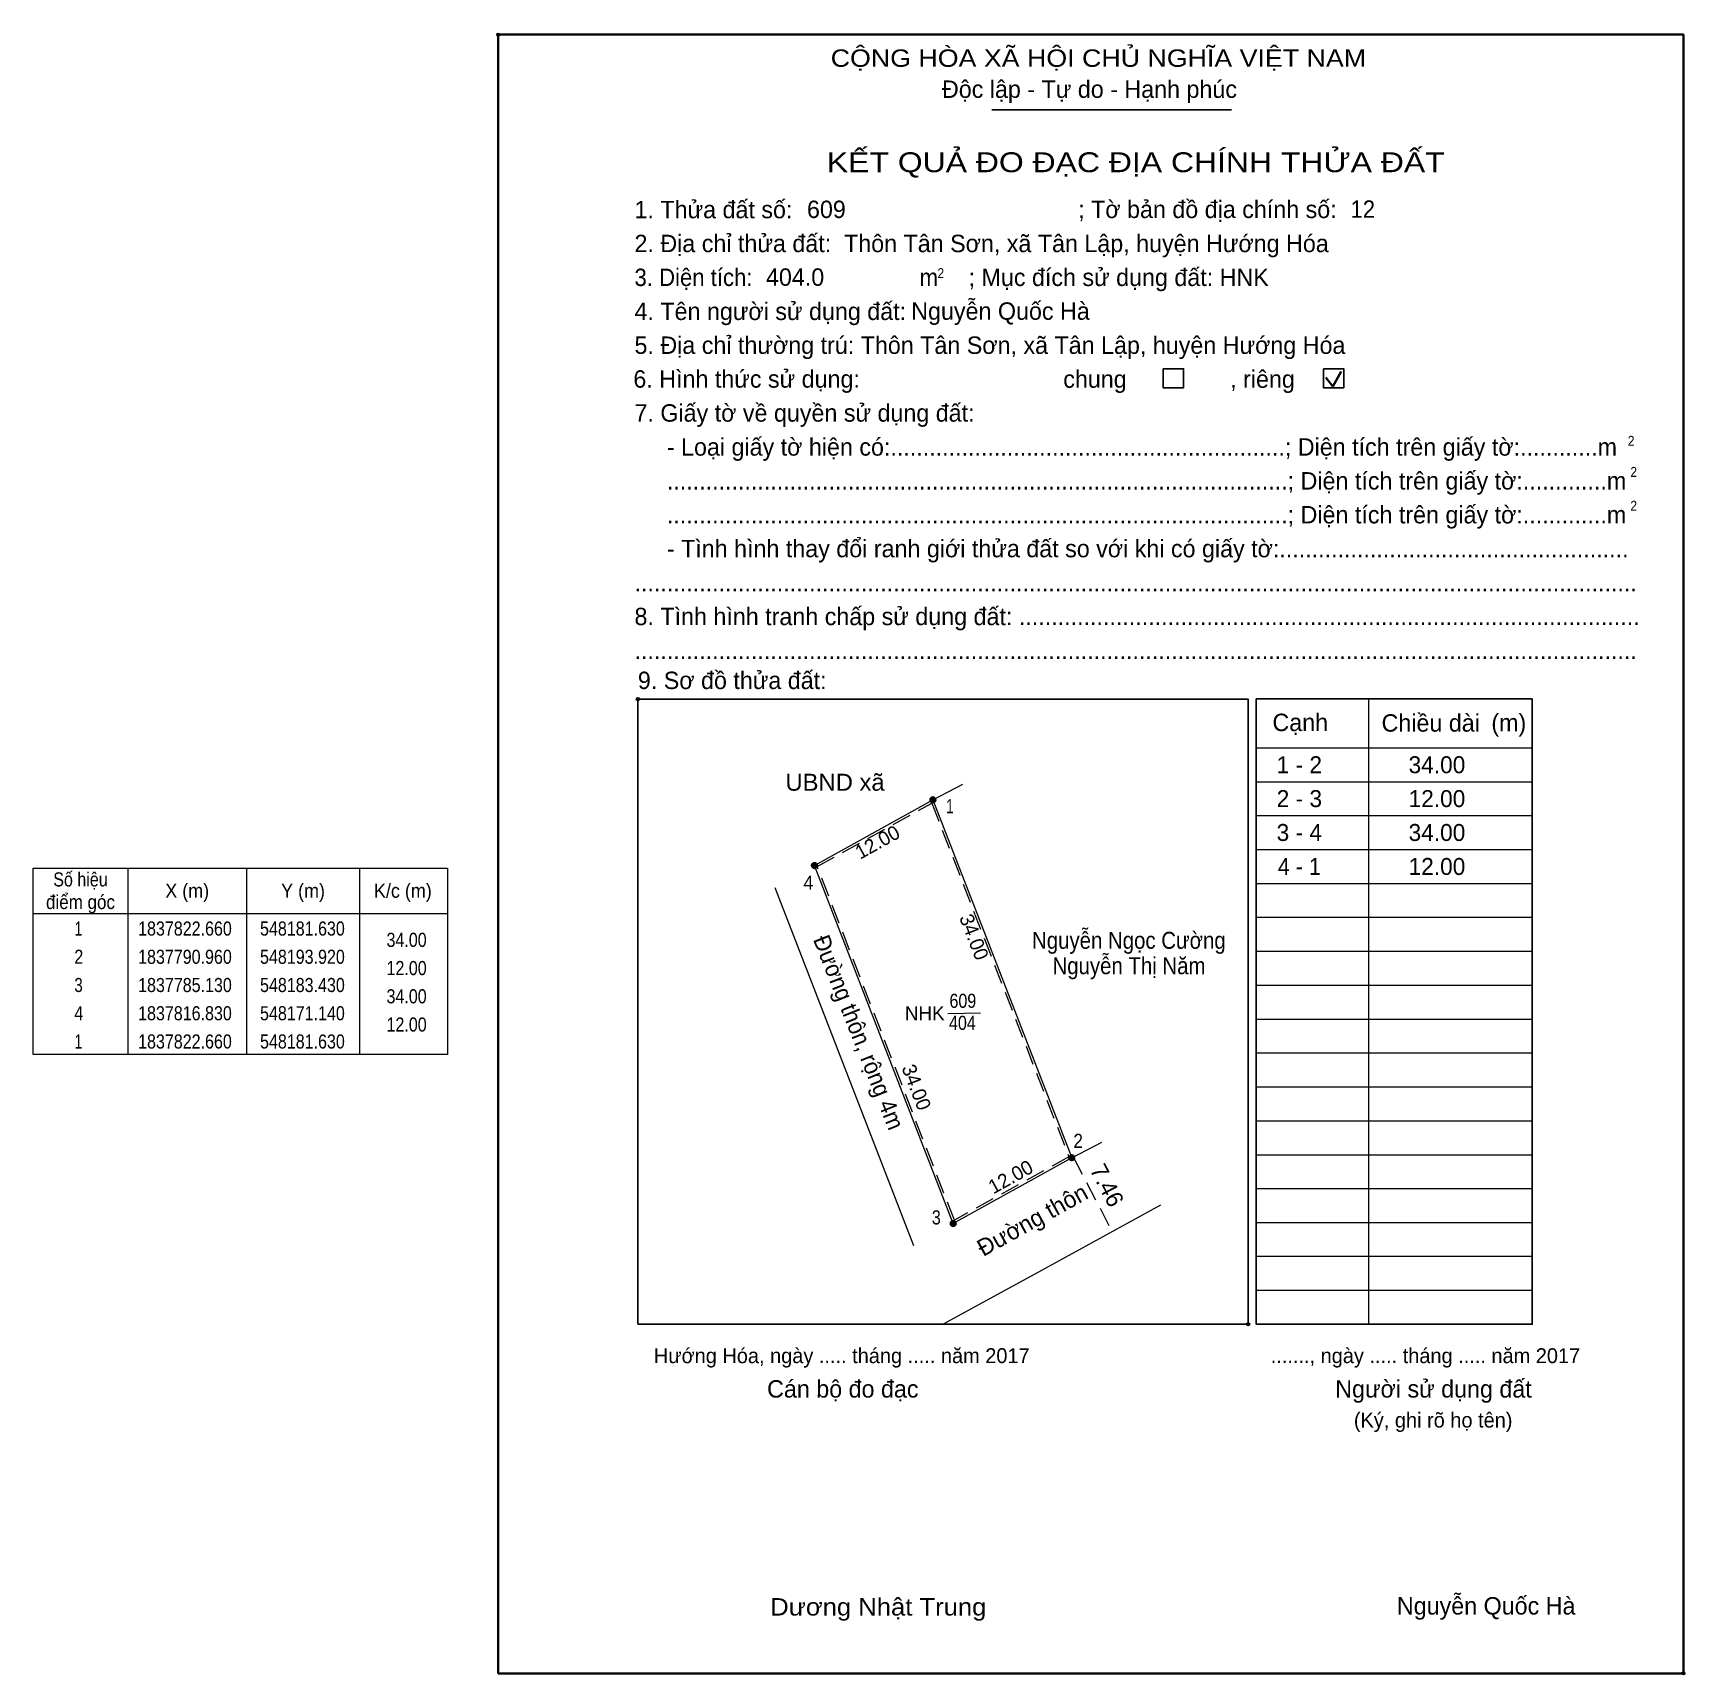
# Model space of a CAD drawing. Header units: metres. Extents: x 548102 to 548779, y 1837743 to 1837891.
# Drawn here: x 548102 to 548248.2, y 1837745.2 to 1837890.6 of the extents above; entities that cross this region are included whole.
import ezdxf
from ezdxf.enums import TextEntityAlignment as Align

# ---------------------------------------------------------------- set-up
doc = ezdxf.new("R2010")
doc.units = ezdxf.units.M
doc.header["$LTSCALE"] = 0.57
doc.header["$PDMODE"] = 32
doc.header["$PDSIZE"] = 0.285
doc.linetypes.add('MEDIUM_DASHED', pattern=[4.5, 3, -1.5])
for name, color, linetype, lineweight in [('1', 7, 'Continuous', 13), ('10', 7, 'Continuous', 13), ('11', 7, 'Continuous', 25), ('2', 7, 'Continuous', 35), ('27', 7, 'Continuous', 13), ('50', 7, 'Continuous', 25), ('63', 7, 'Continuous', 13)]:
    doc.layers.add(name, color=color, linetype=linetype, lineweight=lineweight)
for name, color, linetype in [('13', 7, 'Continuous'), ('36', 7, 'Continuous'), ('48', 7, 'Continuous'), ('52', 7, 'Continuous'), ('6', 7, 'Continuous'), ('9', 7, 'Continuous')]:
    doc.layers.add(name, color=color, linetype=linetype)

msp = doc.modelspace()

# ---------------------------------------------------------------- texts
at = {"layer": '1'}
for s, height, width, p in [('CỘNG HÒA XÃ HỘI CHỦ NGHĨA VIỆT NAM', 1.541, 1.15, (548172.58, 1837887.56)), ('3. Diện tích:', 1.541, 0.95, (548155.21, 1837868.15)), ('m', 1.541, 0.95, (548180.45, 1837868.15)), ('2', 0.8806, 0.9, (548182.03, 1837868.85)), ('2', 0.8806, 0.9, (548243.15, 1837854)), ('2', 0.8806, 0.9, (548243.38, 1837851.25)), ('2', 0.8806, 0.9, (548243.38, 1837848.25)), ('Dương Nhật Trung', 1.541, 1.1, (548167.23, 1837750.42))]:
    msp.add_text(s, height=height, dxfattribs=dict(at, width=width)).set_placement(p)
for s, height, p in [('Độc lập - Tự do - Hạnh phúc', 1.541, (548182.43, 1837884.81)), ('1. Thửa đất số:', 1.541, (548155.21, 1837874.15)), ('; Tờ bản đồ địa chính số:', 1.541, (548194.49, 1837874.17)), ('2. Địa chỉ thửa đất:', 1.541, (548155.21, 1837871.15)), ('; Mục đích sử dụng đất: HNK', 1.541, (548184.79, 1837868.15)), ('4. Tên người sử dụng đất:', 1.541, (548155.21, 1837865.14)), ('5. Địa chỉ thường trú: Thôn Tân Sơn, xã Tân Lập, huyện Hướng Hóa', 1.541, (548155.21, 1837862.14)), ('chung                , riêng', 1.541, (548193.17, 1837859.14)), ('7. Giấy tờ về quyền sử dụng đất:', 1.541, (548155.21, 1837856.14)), ('     - Loại giấy tờ hiện có:.............................................................; Diện tích trên giấy tờ:............m', 1.541, (548155.21, 1837853.13)), ('     ................................................................................................; Diện tích trên giấy tờ:.............m', 1.541, (548155.21, 1837850.13)), ('     ................................................................................................; Diện tích trên giấy tờ:.............m', 1.541, (548155.21, 1837847.13)), ('     - Tình hình thay đổi ranh giới thửa đất so với khi có giấy tờ:......................................................', 1.541, (548155.21, 1837844.13)), ('...........................................................................................................................................................', 1.541, (548155.21, 1837841.12)), ('8. Tình hình tranh chấp sử dụng đất: ................................................................................................', 1.541, (548155.21, 1837838.12)), ('...........................................................................................................................................................', 1.541, (548155.21, 1837835.12)), ('9. Sơ đồ thửa đất:', 1.541, (548155.51, 1837832.46)), ('Cạnh', 1.541, (548211.69, 1837828.74)), ('Chiều dài', 1.541, (548221.35, 1837828.69)), ('(m)', 1.541, (548231.07, 1837828.71)), ('Hướng Hóa, ngày ..... tháng ..... năm 2017', 1.321, (548156.92, 1837772.77)), ('......., ngày ..... tháng ..... năm 2017', 1.321, (548211.54, 1837772.77)), ('Cán bộ đo đạc', 1.541, (548166.95, 1837769.72)), ('Người sử dụng đất', 1.541, (548217.25, 1837769.72)), ('(Ký, ghi rõ họ tên)', 1.321, (548218.9, 1837767.07))]:
    msp.add_text(s, height=height, dxfattribs=at).set_placement(p)
for s, height, width, p in [('KẾT QUẢ ĐO ĐẠC ĐỊA CHÍNH THỬA ĐẤT', 1.761, 1.2, (548199.59, 1837878.23)), ('609', 1.25, 0.85, (548184.28, 1837804.23)), ('404', 1.25, 0.85, (548184.24, 1837802.28))]:
    msp.add_text(s, height=height, dxfattribs=dict(at, width=width)).set_placement(p, align=Align.CENTER)
msp.add_text('NHK', height=1.25, dxfattribs=at).set_placement((548180.905, 1837803.13), align=Align.CENTER)
at = {"layer": '10'}
for s, rotation, p in [('7.46', 297.547, (548195.48, 1837789.9)), ('Đường thôn', 29.064, (548186.08, 1837782.17))]:
    msp.add_text(s, height=1.5, rotation=rotation, dxfattribs=at).set_placement(p)
at = {"layer": '13', "width": 0.95}
msp.add_text('Đường thôn, rộng 4m', height=1.5, rotation=291.639, dxfattribs=at).set_placement((548174.3727, 1837801.7866), align=Align.CENTER)
at = {"layer": '36'}
for s, height, width, p in [('UBND xã', 1.501, 1.05, (548172.965, 1837823.46)), ('Nguyễn Ngọc Cường', 1.5, 0.9, (548198.98, 1837809.46)), ('Nguyễn Thị Năm', 1.5, 0.9, (548198.99, 1837807.21))]:
    msp.add_text(s, height=height, dxfattribs=dict(at, width=width)).set_placement(p, align=Align.CENTER)
at = {"layer": '48'}
msp.add_text('6. Hình thức sử dụng:', height=1.541, dxfattribs=at).set_placement((548155.11, 1837859.15))
at = {"layer": '52'}
for s, p in [('1 - 2', (548214.07, 1837825.01)), ('34.00', (548226.255, 1837825.01)), ('2 - 3', (548214.075, 1837822.01)), ('12.00', (548226.255, 1837822.01)), ('3 - 4', (548214.07, 1837819.01)), ('34.00', (548226.255, 1837819.01)), ('12.00', (548226.255, 1837816))]:
    msp.add_text(s, height=1.501, dxfattribs=at).set_placement(p, align=Align.CENTER)
at = {"layer": '52', "width": 0.95}
msp.add_text('4 - 1', height=1.501, dxfattribs=at).set_placement((548214.07, 1837816), align=Align.CENTER)
at = {"layer": '6'}
for s, p in [('609', (548170.48, 1837874.17)), ('Thôn Tân Sơn, xã Tân Lập, huyện Hướng Hóa', (548173.76, 1837871.15)), ('404.0', (548166.85, 1837868.17)), ('Nguyễn Quốc Hà', (548179.71, 1837865.16)), ('Nguyễn Quốc Hà', (548222.71, 1837750.51))]:
    msp.add_text(s, height=1.541, dxfattribs=at).set_placement(p)
at = {"layer": '6', "width": 0.95}
msp.add_text('12', height=1.541, dxfattribs=at).set_placement((548218.6, 1837874.19))
at = {"layer": '63'}
for s, rotation, p in [('12.00', 29.064, (548177.0214, 1837818.3612)), ('34.00', 291.191, (548184.694, 1837810.2809)), ('34.00', 291.191, (548179.594, 1837796.9809)), ('12.00', 29.064, (548188.8114, 1837788.7212))]:
    msp.add_text(s, height=1.25, rotation=rotation, dxfattribs=at).set_placement(p, align=Align.CENTER)
for s, width, p in [('Số hiệu', 0.85, (548106.16, 1837814.98)), ('X (m)', 0.95, (548115.61, 1837813.98)), ('Y (m)', 0.95, (548125.865, 1837813.98)), ('K/c (m)', 0.95, (548134.705, 1837813.98)), ('điểm góc', 0.9, (548106.16, 1837812.98)), (' 1', 0.75, (548105.81, 1837810.63)), ('1837822.660', 0.85, (548115.41, 1837810.63)), ('548181.630', 0.85, (548125.81, 1837810.63)), (' 2', 0.85, (548105.815, 1837808.13)), ('1837790.960', 0.85, (548115.41, 1837808.13)), ('548193.920', 0.85, (548125.81, 1837808.13)), (' 3', 0.8, (548105.805, 1837805.63)), ('1837785.130', 0.85, (548115.41, 1837805.63)), ('548183.430', 0.85, (548125.81, 1837805.63)), (' 4', 0.85, (548105.81, 1837803.13)), ('1837816.830', 0.85, (548115.41, 1837803.13)), ('548171.140', 0.85, (548125.81, 1837803.13)), (' 1', 0.75, (548105.81, 1837800.63)), ('1837822.660', 0.85, (548115.41, 1837800.63)), ('548181.630', 0.85, (548125.81, 1837800.63))]:
    msp.add_text(s, height=1.25, dxfattribs=dict(at, width=width)).set_placement(p, align=Align.CENTER)
at = {"layer": '63', "width": 0.85}
for s, p in [('34.00', (548136.81, 1837809.63)), ('12.00', (548136.81, 1837807.13)), ('34.00', (548136.81, 1837804.63)), ('12.00', (548136.81, 1837802.13))]:
    msp.add_text(s, height=1.25, dxfattribs=at).set_placement(p, align=Align.RIGHT)
at = {"layer": '9'}
for s, width, p in [('1', 0.75, (548183.135, 1837821.47)), ('4', 0.95, (548170.605, 1837814.7)), ('2', 0.9, (548194.49, 1837791.83)), ('3', 0.85, (548181.93, 1837785.05))]:
    msp.add_text(s, height=1.251, dxfattribs=dict(at, width=width)).set_placement(p, align=Align.CENTER)

# ---------------------------------------------------------------- hatches: boundary and pattern name
at = {"layer": '11'}
for points in [[(548181.8802, 1837822.66, 1), (548181.3798, 1837822.66, 1)], [(548171.3902, 1837816.83, 1), (548170.8898, 1837816.83, 1)], [(548171.3902, 1837816.83, 1), (548170.8898, 1837816.83, 1)], [(548194.1702, 1837790.96, 1), (548193.6698, 1837790.96, 1)], [(548183.6802, 1837785.13, 1), (548183.1798, 1837785.13, 1)]]:
    msp.add_hatch(color=256, dxfattribs=at).paths.add_polyline_path(points)

# ---------------------------------------------------------------- linework, layer by layer
at = {"layer": '1', "lineweight": 25}
for p, q in [((548186.84, 1837883.76), (548208.06, 1837883.76)), ((548234.69, 1837776.22), (548234.69, 1837831.59))]:
    msp.add_line(p, q, dxfattribs=at)
at = {"layer": '1', "lineweight": 35}
for p, q in [((548217.03, 1837859.26), (548217.76, 1837860.57)), ((548216.43, 1837860.04), (548217.03, 1837859.26))]:
    msp.add_line(p, q, dxfattribs=at)
at = {"layer": '1'}
for p, q in [((548220.18, 1837831.59), (548220.18, 1837776.22)), ((548210.25, 1837827.26), (548227.05, 1837827.26)), ((548227.05, 1837827.26), (548234.69, 1837827.26)), ((548210.25, 1837824.26), (548227.05, 1837824.26)), ((548227.05, 1837824.26), (548234.69, 1837824.26)), ((548210.25, 1837821.26), (548227.05, 1837821.26)), ((548227.05, 1837821.26), (548234.69, 1837821.26)), ((548210.25, 1837818.26), (548227.05, 1837818.26)), ((548227.05, 1837818.26), (548234.69, 1837818.26)), ((548210.25, 1837815.25), (548227.05, 1837815.25)), ((548227.05, 1837815.25), (548234.69, 1837815.25)), ((548210.25, 1837812.25), (548227.05, 1837812.25)), ((548227.05, 1837812.25), (548234.69, 1837812.25)), ((548210.25, 1837809.25), (548227.05, 1837809.25)), ((548227.05, 1837809.25), (548234.69, 1837809.25)), ((548210.25, 1837806.25), (548227.05, 1837806.25)), ((548227.05, 1837806.25), (548234.69, 1837806.25)), ((548210.25, 1837803.24), (548227.05, 1837803.24)), ((548227.05, 1837803.24), (548234.69, 1837803.24)), ((548210.25, 1837800.24), (548227.05, 1837800.24)), ((548227.05, 1837800.24), (548234.69, 1837800.24)), ((548210.25, 1837797.24), (548227.05, 1837797.24)), ((548227.05, 1837797.24), (548234.69, 1837797.24)), ((548210.25, 1837794.24), (548227.05, 1837794.24)), ((548227.05, 1837794.24), (548234.69, 1837794.24)), ((548210.25, 1837791.23), (548227.05, 1837791.23)), ((548227.05, 1837791.23), (548234.69, 1837791.23)), ((548210.25, 1837788.23), (548227.05, 1837788.23)), ((548227.05, 1837788.23), (548234.69, 1837788.23)), ((548210.25, 1837785.23), (548227.05, 1837785.23)), ((548227.05, 1837785.23), (548234.69, 1837785.23)), ((548210.25, 1837782.23), (548227.05, 1837782.23)), ((548227.05, 1837782.23), (548234.69, 1837782.23)), ((548210.25, 1837779.23), (548227.05, 1837779.23)), ((548227.05, 1837779.23), (548234.69, 1837779.23))]:
    msp.add_line(p, q, dxfattribs=at)
at = {"layer": '1', "lineweight": 25}
msp.add_lwpolyline([(548155.51, 1837776.22), (548155.51, 1837831.57), (548209.54, 1837831.57), (548209.54, 1837776.22)], close=True, dxfattribs=at)
msp.add_lwpolyline([(548234.69, 1837831.59), (548210.25, 1837831.59), (548210.25, 1837776.22), (548234.69, 1837776.22), (548234.69, 1837776.76)], dxfattribs=at)
at = {"layer": '1'}
msp.add_lwpolyline([(548181.63, 1837822.66), (548193.92, 1837790.96), (548183.43, 1837785.13), (548171.14, 1837816.83)], close=True, dxfattribs=at)
for p in [(548143.15, 1837890.41), (548155.51, 1837831.57), (548209.54, 1837776.22), (548248.07, 1837745.3)]:
    msp.add_point(p, dxfattribs=at)
at = {"layer": '10'}
for p, q in [((548179.94, 1837783.17), (548167.65, 1837814.87)), ((548191.28, 1837781), (548201.8, 1837786.78))]:
    msp.add_line(p, q, dxfattribs=at)
at = {"layer": '10', "linetype": 'MEDIUM_DASHED'}
msp.add_line((548194.05, 1837791.03), (548197.5, 1837784.42), dxfattribs=at)
at = {"layer": '10'}
msp.add_lwpolyline([(548171.14, 1837816.83), (548181.63, 1837822.66), (548193.92, 1837790.96), (548183.43, 1837785.13)], close=True, dxfattribs=at)
at = {"layer": '10', "linetype": 'MEDIUM_DASHED'}
msp.add_lwpolyline([(548171.39, 1837816.74), (548181.53, 1837822.37), (548193.67, 1837791.05), (548183.53, 1837785.42)], close=True, dxfattribs=at)
at = {"layer": '10'}
msp.add_lwpolyline([(548182.51, 1837776.22), (548187.77, 1837779.09), (548191.28, 1837781)], dxfattribs=at)
at = {"layer": '11'}
for centre in [(548181.63, 1837822.66), (548171.14, 1837816.83), (548171.14, 1837816.83), (548193.92, 1837790.96), (548183.43, 1837785.13)]:
    msp.add_circle(centre, 0.2502, dxfattribs=at)
at = {"layer": '2'}
msp.add_lwpolyline([(548143.15, 1837890.41), (548248.07, 1837890.41), (548248.07, 1837745.3), (548143.15, 1837745.3)], close=True, dxfattribs=at)
at = {"layer": '27'}
for p, q in [((548181.63, 1837822.66), (548184.29, 1837824.05)), ((548193.92, 1837790.96), (548196.58, 1837792.35))]:
    msp.add_line(p, q, dxfattribs=at)
at = {"layer": '50'}
for points in [[(548202.02, 1837860.82), (548203.82, 1837860.82), (548203.82, 1837859.14), (548202.02, 1837859.14)], [(548216.2, 1837860.82), (548218, 1837860.82), (548218, 1837859.14), (548216.2, 1837859.14)]]:
    msp.add_lwpolyline(points, close=True, dxfattribs=at)
at = {"layer": '63'}
for p, q in [((548110.36, 1837816.6), (548110.36, 1837800.1)), ((548120.86, 1837816.6), (548120.86, 1837800.1)), ((548130.86, 1837816.6), (548130.86, 1837800.1)), ((548101.96, 1837812.6), (548138.66, 1837812.6)), ((548182.95, 1837803.73), (548185.85, 1837803.78))]:
    msp.add_line(p, q, dxfattribs=at)
msp.add_lwpolyline([(548101.96, 1837816.6), (548138.66, 1837816.6), (548138.66, 1837800.1), (548101.96, 1837800.1)], close=True, dxfattribs=at)

msp.set_redraw_order([(e.dxf.handle, doc.entitydb.next_handle()) for e in msp.query("TEXT MTEXT ATTDEF DIMENSION ARC_DIMENSION")])  # texts and dimensions are drawn at this point

doc.saveas('drawing.dxf')
